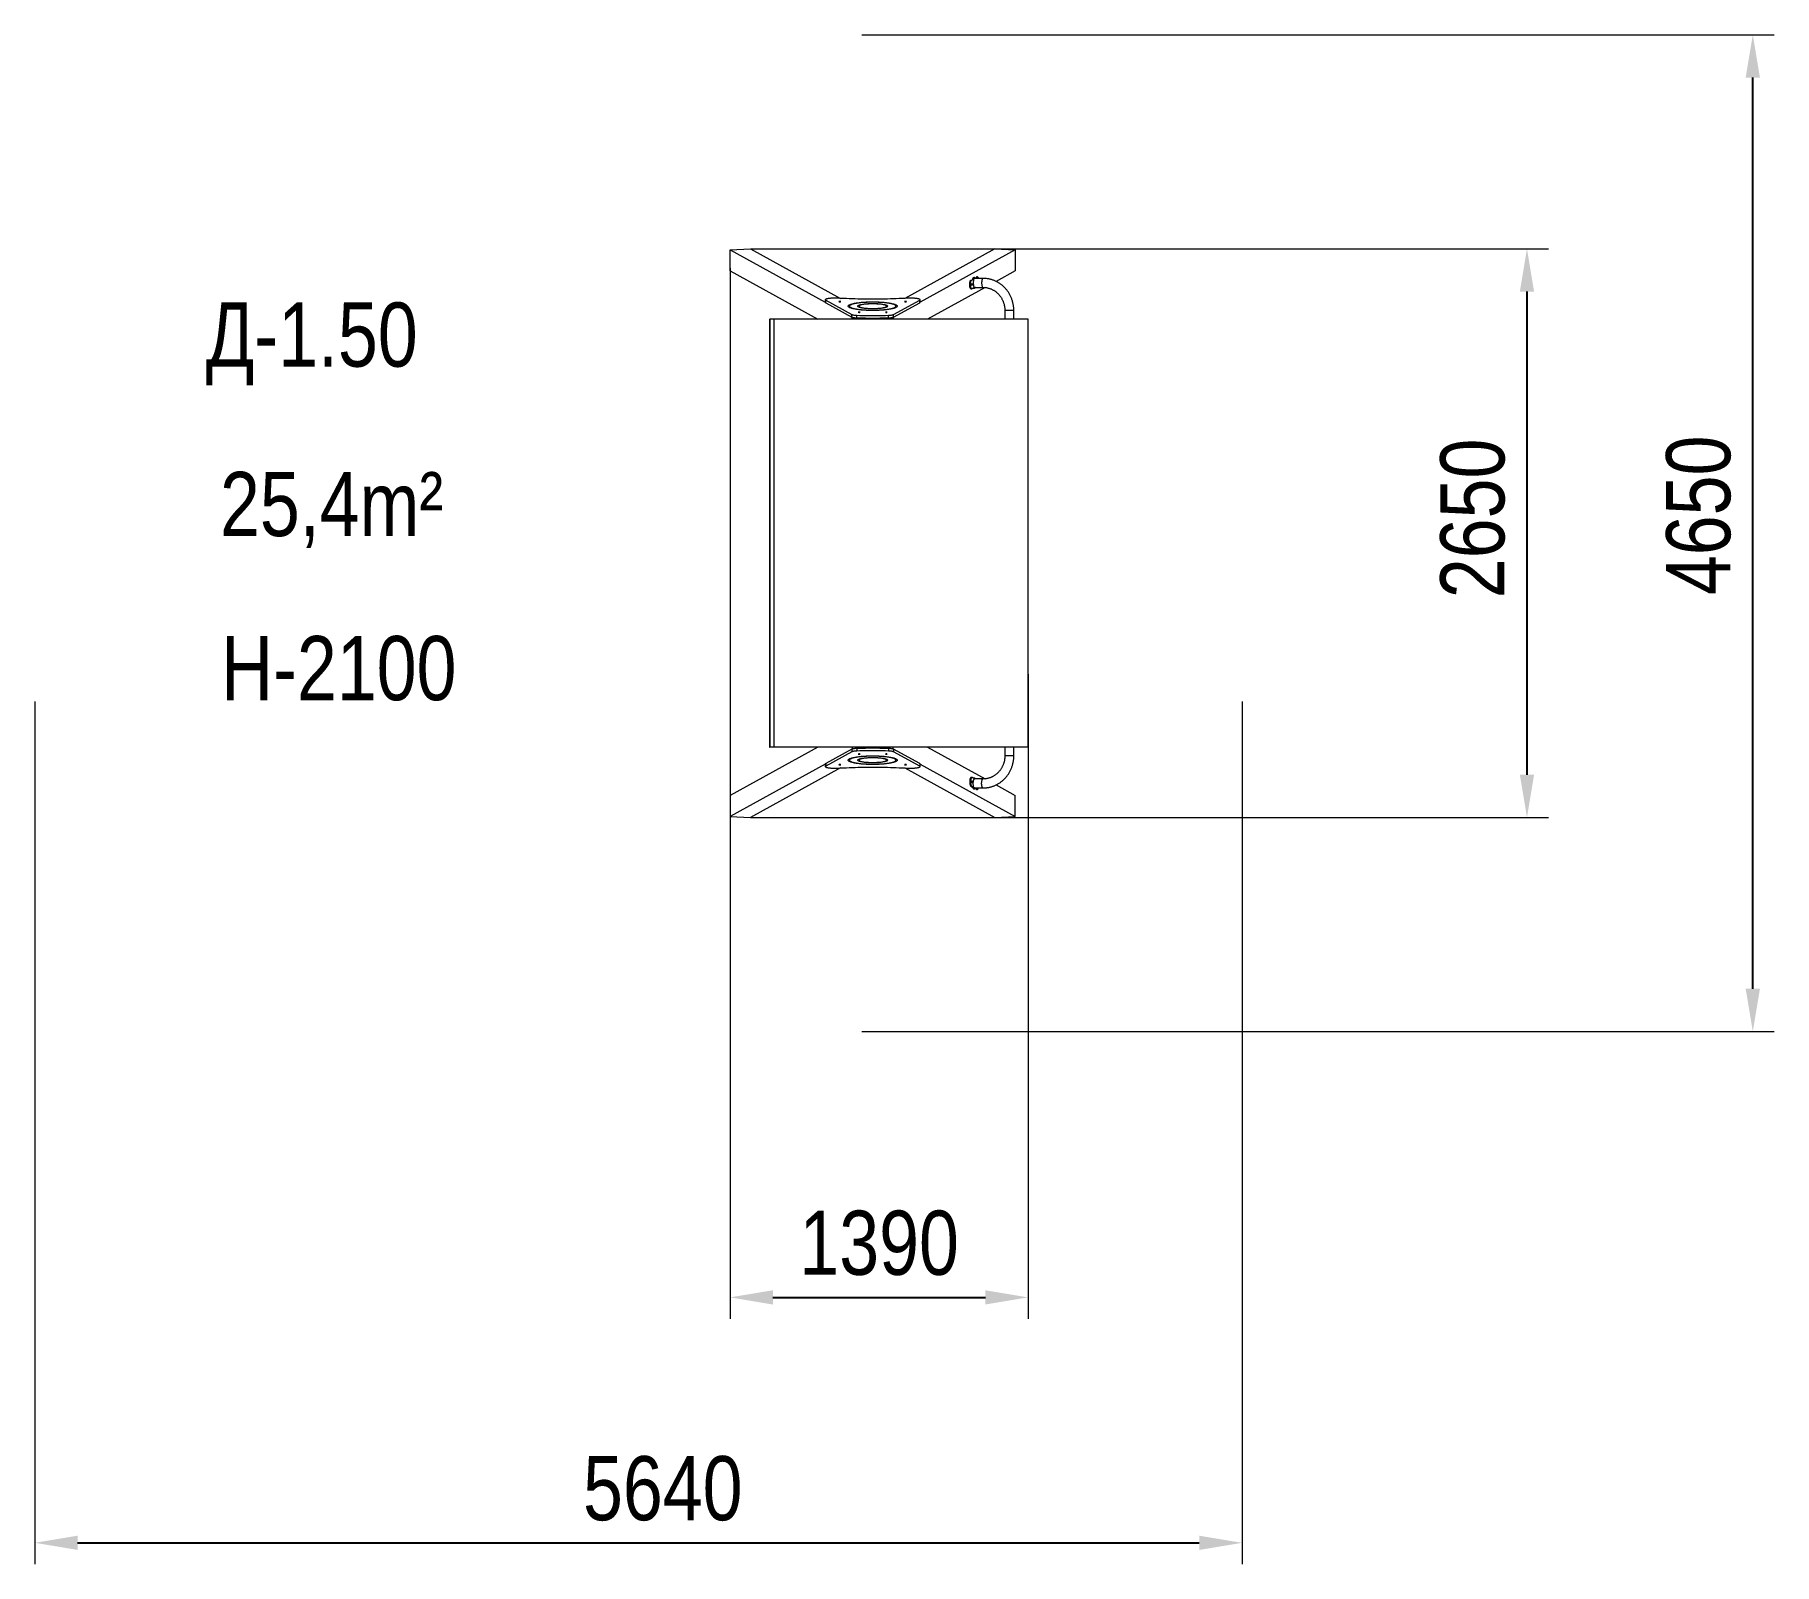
# Model space of a CAD drawing. Header units: millimetres. Extents: x -3273 to 4857, y -4674 to 2475.
import ezdxf

# ---------------------------------------------------------------- set-up
doc = ezdxf.new("R2010")
doc.units = ezdxf.units.MM
for name, color, linetype in [('DIKOM_АРТИКУЛ', 7, 'Continuous'), ('DIKOM_ОБЪЕКТ', 7, 'Continuous'), ('DIKOM_РАЗМЕР_ЗОНА', 7, 'Continuous'), ('DIKOM_РАЗМЕР_ОБЪЕКТА', 7, 'Continuous')]:
    doc.layers.add(name, color=color, linetype=linetype)
doc.styles.add('style1', font='arialbd.ttf', dxfattribs={"width": 0.8})
doc.dimstyles.new('1-50', dxfattribs={"dimtxt": 300, "dimasz": 200, "dimexe": 100, "dimexo": 0, "dimgap": 100, "dimtad": 1, "dimtxsty": 'style1', "dimcen": 200, "dimclrd": 7, "dimclre": 7, "dimclrt": 7, "dimadec": 1, "dimazin": 2, "dimtfac": 1, "dimtmove": 0, "dimatfit": 2, "dimfxl": 0, "dimlwd": 25, "dimlwe": 18, "dimarcsym": 0})

msp = doc.modelspace()

# ---------------------------------------------------------------- texts
at = {"layer": 'DIKOM_АРТИКУЛ', "char_height": 300, "attachment_point": 1, "style": 'style1'}
for s, insert in [('{\\fArial|b0|i0|c204|p34;Д-1.50}', (-2474.752, 1224.228)), ('{\\fArial|b0|i0|c204|p34;25,4m²}', (-2407.799, 432.145))]:
    msp.add_mtext_dynamic_manual_height_columns(s, width=5405.47657, gutter_width=20, heights=[0], dxfattribs=dict(at, insert=insert))
at = {"layer": 'DIKOM_АРТИКУЛ', "insert": (-2401.98, -334.857), "char_height": 300, "width": 1373.12348, "attachment_point": 1, "style": 'style1'}
msp.add_mtext('{\\fArial|b0|i0|c204|p34;Н-2100}', dxfattribs=at)

# ---------------------------------------------------------------- blocks, each defined once
blk = doc.blocks.new('*D9')
at = {"layer": 'Defpoints', "color": 0, "transparency": 16777216}
for p in [(71.9, 1475.4), (71.9, -1183.7), (3701.5, -1183.7)]:
    blk.add_point(p, dxfattribs=at)
at = {"layer": 'DIKOM_РАЗМЕР_ОБЪЕКТА', "color": 7, "lineweight": 18, "transparency": 16777216}
for p, q in [((71.9, 1475.4), (3801.5, 1475.4)), ((71.9, -1183.7), (3801.5, -1183.7))]:
    blk.add_line(p, q, dxfattribs=at)
at = {"layer": 'DIKOM_РАЗМЕР_ОБЪЕКТА', "color": 7, "lineweight": 25, "transparency": 16777216}
blk.add_line((3701.5, 1275.4), (3701.5, -983.7), dxfattribs=at)
at = {"layer": 'DIKOM_РАЗМЕР_ОБЪЕКТА', "color": 7, "transparency": 16777216}
for points in [[(3668.2, 1275.4), (3734.8, 1275.4), (3701.5, 1475.4)], [(3668.2, -983.7), (3734.8, -983.7), (3701.5, -1183.7)]]:
    blk.add_solid(points, dxfattribs=at)
at = {"layer": 'DIKOM_РАЗМЕР_ОБЪЕКТА', "color": 7, "transparency": 16777216, "insert": (3448.3, 214.9), "char_height": 300, "attachment_point": 5, "rotation": 90, "style": 'style1'}
blk.add_mtext('{\\fArial|b0|i0|c204|p34;2650}', dxfattribs=at)
blk = doc.blocks.new('*D10')
at = {"layer": 'Defpoints', "color": 0, "transparency": 16777216}
for p in [(-23.5, 1384.3), (1369.8, -513.1), (1369.8, -3426.3)]:
    blk.add_point(p, dxfattribs=at)
at = {"layer": 'DIKOM_РАЗМЕР_ОБЪЕКТА', "color": 7, "lineweight": 18, "transparency": 16777216}
for p, q in [((-23.5, 1384.3), (-23.5, -3526.3)), ((1369.8, -513.1), (1369.8, -3526.3))]:
    blk.add_line(p, q, dxfattribs=at)
at = {"layer": 'DIKOM_РАЗМЕР_ОБЪЕКТА', "color": 7, "lineweight": 25, "transparency": 16777216}
blk.add_line((176.5, -3426.3), (1169.8, -3426.3), dxfattribs=at)
at = {"layer": 'DIKOM_РАЗМЕР_ОБЪЕКТА', "color": 7, "transparency": 16777216}
for points in [[(176.5, -3393), (176.5, -3459.6), (-23.5, -3426.3)], [(1169.8, -3393), (1169.8, -3459.6), (1369.8, -3426.3)]]:
    blk.add_solid(points, dxfattribs=at)
at = {"layer": 'DIKOM_РАЗМЕР_ОБЪЕКТА', "color": 7, "transparency": 16777216, "insert": (673.2, -3173), "char_height": 300, "attachment_point": 5, "style": 'style1'}
blk.add_mtext('{\\fArial|b0|i0|c204|p34;1390}', dxfattribs=at)
blk = doc.blocks.new('*D11')
at = {"layer": 'Defpoints', "color": 0, "transparency": 16777216}
for p in [(-3273.5, -640.2), (2369.8, -640.2), (2369.8, -4573.5)]:
    blk.add_point(p, dxfattribs=at)
at = {"layer": 'DIKOM_РАЗМЕР_ЗОНА', "color": 7, "lineweight": 18, "transparency": 16777216}
for p, q in [((-3273.5, -640.2), (-3273.5, -4673.5)), ((2369.8, -640.2), (2369.8, -4673.5))]:
    blk.add_line(p, q, dxfattribs=at)
at = {"layer": 'DIKOM_РАЗМЕР_ЗОНА', "color": 7, "lineweight": 25, "transparency": 16777216}
blk.add_line((-3073.5, -4573.5), (2169.8, -4573.5), dxfattribs=at)
at = {"layer": 'DIKOM_РАЗМЕР_ЗОНА', "color": 7, "transparency": 16777216}
for points in [[(-3073.5, -4540.2), (-3073.5, -4606.8), (-3273.5, -4573.5)], [(2169.8, -4540.2), (2169.8, -4606.8), (2369.8, -4573.5)]]:
    blk.add_solid(points, dxfattribs=at)
at = {"layer": 'DIKOM_РАЗМЕР_ЗОНА', "color": 7, "transparency": 16777216, "insert": (-338, -4320.3), "char_height": 300, "attachment_point": 5, "style": 'style1'}
blk.add_mtext('{\\fArial|b0|i0|c204|p34;5640}', dxfattribs=at)
blk = doc.blocks.new('*D12')
at = {"layer": 'Defpoints', "color": 0, "transparency": 16777216}
for p in [(592.6, 2475.4), (4757.2, 2475.4), (592.6, -2183.7)]:
    blk.add_point(p, dxfattribs=at)
at = {"layer": 'DIKOM_РАЗМЕР_ЗОНА', "color": 7, "lineweight": 18, "transparency": 16777216}
for p, q in [((592.6, 2475.4), (4857.2, 2475.4)), ((592.6, -2183.7), (4857.2, -2183.7))]:
    blk.add_line(p, q, dxfattribs=at)
at = {"layer": 'DIKOM_РАЗМЕР_ЗОНА', "color": 7, "lineweight": 25, "transparency": 16777216}
blk.add_line((4757.2, -1983.7), (4757.2, 2275.4), dxfattribs=at)
at = {"layer": 'DIKOM_РАЗМЕР_ЗОНА', "color": 7, "transparency": 16777216}
for points in [[(4723.9, 2275.4), (4790.5, 2275.4), (4757.2, 2475.4)], [(4723.9, -1983.7), (4790.5, -1983.7), (4757.2, -2183.7)]]:
    blk.add_solid(points, dxfattribs=at)
at = {"layer": 'DIKOM_РАЗМЕР_ЗОНА', "color": 7, "transparency": 16777216, "insert": (4504, 229.2), "char_height": 300, "attachment_point": 5, "rotation": 90, "style": 'style1'}
blk.add_mtext('{\\fArial|b0|i0|c204|p34;4650}', dxfattribs=at)

# ---------------------------------------------------------------- dimensions: what is measured, and where the dimension line sits
at = {"layer": 'DIKOM_РАЗМЕР_ЗОНА'}
dim = msp.add_linear_dim(base=(4757.199, 2475.409), p1=(592.644, -2183.686), p2=(592.644, 2475.409), angle=90, text='{\\fArial|b0|i0|c204|p34;4650}', dimstyle='1-50', dxfattribs=at)
dim.commit()
dim.dimension.update_dxf_attribs({"geometry": '*D12', "text_midpoint": (4757.199, 229.17), "dimtype": 160})
dim = msp.add_linear_dim(base=(2369.839, -4573.5), p1=(-3273.5, -640.225), p2=(2369.839, -640.225), text='{\\fArial|b0|i0|c204|p34;5640}', dimstyle='1-50', dxfattribs=at)
dim.commit()
dim.dimension.update_dxf_attribs({"geometry": '*D11', "text_midpoint": (-337.97, -4573.5), "dimtype": 160})
at = {"layer": 'DIKOM_РАЗМЕР_ОБЪЕКТА'}
dim = msp.add_linear_dim(base=(3701.491, -1183.686), p1=(71.872, 1475.409), p2=(71.872, -1183.686), angle=90, text='{\\fArial|b0|i0|c204|p34;2650}', dimstyle='1-50', dxfattribs=at)
dim.commit()
dim.dimension.update_dxf_attribs({"geometry": '*D9', "text_midpoint": (3701.491, 214.91), "dimtype": 160})
dim = msp.add_linear_dim(base=(1369.839, -3426.293), p1=(-23.5, 1384.292), p2=(1369.839, -513.067), text='{\\fArial|b0|i0|c204|p34;1390}', dimstyle='1-50', dxfattribs=at)
dim.commit()
dim.dimension.update_dxf_attribs({"geometry": '*D10', "text_midpoint": (673.17, -3426.293), "dimtype": 160})

# ---------------------------------------------------------------- linework, layer by layer
at = {"layer": 'DIKOM_ОБЪЕКТ', "color": 7, "lineweight": 15}
for p, q in [((-23.5, 1470.187), (71.872, 1475.409)), ((-23.5, 1470.187), (421.426, 1225.148)), ((-23.5, 1371.706), (-23.5, 1470.187)), ((71.872, 1475.409), (493.176, 1243.379)), ((1214.554, 1475.409), (793.252, 1243.381)), ((1309.925, 1470.187), (864.968, 1225.13)), ((1214.554, 1475.409), (1309.925, 1470.187)), ((1309.925, 1470.187), (1309.925, 1371.706)), ((-23.5, 1371.706), (386.575, 1145.861)), ((1101.536, 1327.743), (1105.357, 1327.743)), ((1105.357, 1327.743), (1113.221, 1332.427)), ((1109.4, 1332.427), (1113.221, 1332.427)), ((1110.828, 1334.728), (1114.649, 1334.728)), ((1119.505, 1340.861), (1115.684, 1340.861)), ((1158.667, 1336.861), (1119.505, 1336.861)), ((1122.705, 1338.688), (1123.733, 1338.688)), ((1123.733, 1338.688), (1131.596, 1343.372)), ((1127.776, 1343.372), (1131.596, 1343.372)), ((1132.625, 1343.675), (1128.804, 1343.675)), ((1309.925, 1371.706), (1220.42, 1322.412)), ((421.426, 1236.635), (421.426, 1224.818)), ((423.569, 1234.253), (545.846, 1167.932)), ((423.569, 1222.435), (423.569, 1234.253)), ((423.569, 1222.435), (545.846, 1156.115)), ((643.197, 1225.738), (643.197, 1226.78)), ((740.547, 1167.932), (862.825, 1234.253)), ((740.547, 1156.115), (862.825, 1222.435)), ((862.825, 1222.435), (862.825, 1234.253)), ((864.968, 1224.818), (864.968, 1236.635)), ((1169.266, 1294.24), (899.851, 1145.861)), ((1102.565, 1288.047), (1106.385, 1288.047)), ((1115.277, 1293.035), (1107.413, 1288.351)), ((1114.417, 1292.522), (1116.852, 1292.522)), ((1115.684, 1290.861), (1119.505, 1290.861)), ((1119.505, 1294.861), (1158.667, 1294.861)), ((161.136, 1145.861), (161.136, -854.139)), ((161.136, 1145.861), (161.149, 1145.861)), ((161.149, 1145.861), (161.149, -854.139)), ((161.149, 1145.861), (162.989, 1145.861)), ((162.989, -854.139), (162.989, 1145.861)), ((163.478, 1145.861), (162.989, 1145.861)), ((163.478, -854.139), (163.478, 1145.861)), ((183.382, 1145.861), (163.478, 1145.861)), ((183.382, -854.139), (183.382, 1145.861)), ((1369.839, 1145.861), (183.382, 1145.861)), ((545.846, 1156.115), (545.846, 1167.932)), ((547.841, 1145.861), (547.841, 1155.287)), ((569.379, 1152.568), (569.379, 1164.386)), ((643.197, 1217.993), (643.197, 1219.034)), ((643.213, 1151.484), (643.213, 1145.861)), ((717.015, 1152.568), (717.015, 1164.386)), ((738.584, 1155.297), (738.584, 1145.861)), ((740.547, 1156.115), (740.547, 1167.932)), ((1260.884, 1186.861), (1260.884, 1145.861)), ((1301.943, 1186.861), (1260.884, 1186.861)), ((1301.943, 1186.861), (1260.884, 1186.861)), ((1302.884, 1186.861), (1301.943, 1186.861)), ((1302.884, 1186.861), (1301.943, 1186.861)), ((1302.884, 1145.861), (1302.884, 1186.861)), ((1369.839, -854.139), (1369.839, 1145.861)), ((386.575, -854.139), (-23.5, -1079.984)), ((161.136, -854.139), (161.149, -854.139)), ((161.149, -854.139), (162.989, -854.139)), ((163.478, -854.139), (162.989, -854.139)), ((183.382, -854.139), (163.478, -854.139)), ((1369.839, -854.139), (183.382, -854.139)), ((545.846, -864.392), (423.569, -930.713)), ((545.846, -876.21), (423.569, -942.53)), ((545.846, -864.392), (545.846, -876.21)), ((547.841, -854.139), (547.841, -863.564)), ((569.379, -860.845), (569.379, -872.663)), ((643.213, -859.761), (643.213, -854.139)), ((717.015, -860.845), (717.015, -872.663)), ((738.584, -863.575), (738.584, -854.139)), ((740.547, -864.392), (740.547, -876.21)), ((862.825, -930.713), (740.547, -864.392)), ((862.825, -942.53), (740.547, -876.21)), ((899.851, -854.139), (1169.278, -1002.524)), ((1260.884, -854.139), (1260.884, -895.139)), ((1302.884, -895.139), (1302.884, -854.139)), ((421.426, -933.426), (-23.5, -1178.465)), ((493.176, -951.656), (71.872, -1183.686)), ((421.426, -933.095), (421.426, -944.913)), ((423.569, -930.713), (423.569, -942.53)), ((643.197, -926.27), (643.197, -927.312)), ((643.197, -934.016), (643.197, -935.058)), ((793.252, -951.658), (1214.554, -1183.686)), ((862.825, -930.713), (862.825, -942.53)), ((864.968, -944.913), (864.968, -933.095)), ((864.968, -933.408), (1309.925, -1178.465)), ((1301.943, -895.139), (1260.884, -895.139)), ((1301.943, -895.139), (1260.884, -895.139)), ((1302.884, -895.139), (1301.943, -895.139)), ((1302.884, -895.139), (1301.943, -895.139)), ((1105.357, -1036.021), (1101.536, -1036.021)), ((1101.536, -1036.021), (1109.4, -1040.704)), ((1106.385, -996.325), (1102.565, -996.325)), ((1105.357, -1036.021), (1113.221, -1040.704)), ((1115.277, -1001.312), (1107.413, -996.628)), ((1113.221, -1040.704), (1109.4, -1040.704)), ((1114.649, -1043.006), (1110.828, -1043.006)), ((1116.852, -1000.8), (1114.417, -1000.8)), ((1119.505, -999.139), (1115.684, -999.139)), ((1115.684, -1049.139), (1119.505, -1049.139)), ((1158.667, -1003.139), (1119.505, -1003.139)), ((1119.505, -1045.139), (1158.667, -1045.139)), ((1123.733, -1046.965), (1122.705, -1046.965)), ((1123.733, -1046.965), (1131.596, -1051.649)), ((1131.596, -1051.649), (1127.776, -1051.649)), ((1128.804, -1051.953), (1132.625, -1051.953)), ((1220.414, -1030.686), (1309.925, -1079.984)), ((-23.5, -1079.984), (-23.5, -1178.465)), ((1309.925, -1178.465), (1309.925, -1079.984)), ((-23.5, -1178.465), (71.872, -1183.686)), ((1214.554, -1183.686), (1309.925, -1178.465))]:
    msp.add_line(p, q, dxfattribs=at)
at = {"layer": 'DIKOM_ОБЪЕКТ', "color": 7, "lineweight": 15, "flags": 128}
for points in [[(1102.565, 1288.047), (1101.981, 1288.144), (1101.185, 1288.598), (1100.413, 1289.414), (1099.682, 1290.577), (1099.005, 1292.065), (1098.394, 1293.851), (1097.86, 1295.902), (1097.415, 1298.179), (1097.065, 1300.639), (1096.817, 1303.238), (1096.677, 1305.926), (1096.646, 1308.654), (1096.726, 1311.37), (1096.914, 1314.025), (1097.208, 1316.568), (1097.601, 1318.953), (1098.087, 1321.134), (1098.656, 1323.071), (1099.298, 1324.729), (1100.001, 1326.076), (1100.752, 1327.087), (1101.536, 1327.743)], [(1107.413, 1288.351), (1106.61, 1288.061), (1105.802, 1288.144), (1105.005, 1288.598), (1104.234, 1289.414), (1103.503, 1290.577), (1102.826, 1292.065), (1102.214, 1293.851), (1101.681, 1295.902), (1101.235, 1298.179), (1100.885, 1300.639), (1100.638, 1303.238), (1100.498, 1305.926), (1100.467, 1308.654), (1100.547, 1311.37), (1100.735, 1314.025), (1101.029, 1316.568), (1101.422, 1318.953), (1101.908, 1321.134), (1102.477, 1323.071), (1103.119, 1324.729), (1103.822, 1326.076), (1104.573, 1327.087), (1105.357, 1327.743)], [(1106.154, 1312.479), (1106.533, 1312.519), (1106.9, 1312.198), (1107.225, 1311.54), (1107.483, 1310.599), (1107.651, 1309.451), (1107.717, 1308.19), (1107.675, 1306.917), (1107.528, 1305.736), (1107.289, 1304.741), (1106.977, 1304.015), (1106.617, 1303.615), (1106.238, 1303.575), (1105.871, 1303.897), (1105.545, 1304.554), (1105.288, 1305.495), (1105.12, 1306.643), (1105.054, 1307.904), (1105.096, 1309.177), (1105.242, 1310.359), (1105.481, 1311.353), (1105.794, 1312.079), (1106.154, 1312.479)], [(1110.828, 1334.728), (1111.533, 1336.56), (1112.298, 1338.092), (1113.112, 1339.303), (1113.963, 1340.176), (1114.839, 1340.698), (1115.684, 1340.861)], [(1119.505, 1336.861), (1118.693, 1336.682), (1117.896, 1336.146), (1117.126, 1335.263), (1116.396, 1334.048), (1115.72, 1332.522), (1115.109, 1330.711), (1114.573, 1328.645), (1114.121, 1326.361), (1113.761, 1323.898), (1113.5, 1321.296), (1113.341, 1318.602), (1113.288, 1315.861), (1113.341, 1313.12), (1113.5, 1310.426), (1113.761, 1307.825), (1114.121, 1305.361), (1114.573, 1303.077), (1115.109, 1301.012), (1115.72, 1299.201), (1116.396, 1297.675), (1117.126, 1296.46), (1117.896, 1295.577), (1118.693, 1295.041), (1119.505, 1294.861), (1119.505, 1294.861)], [(1114.649, 1334.728), (1115.354, 1336.56), (1116.119, 1338.092), (1116.933, 1339.303), (1117.784, 1340.176), (1118.66, 1340.698), (1119.548, 1340.861), (1120.436, 1340.663), (1121.31, 1340.107), (1122.158, 1339.2)], [(1131.596, 1343.372), (1132.4, 1343.661), (1133.208, 1343.578), (1134.005, 1343.125), (1134.776, 1342.309), (1135.507, 1341.146), (1136.184, 1339.657), (1136.795, 1337.871), (1137.077, 1336.861)], [(1158.667, 1336.861), (1157.856, 1336.682), (1157.058, 1336.146), (1156.288, 1335.263), (1155.559, 1334.048), (1154.882, 1332.522), (1154.271, 1330.711), (1153.735, 1328.645), (1153.283, 1326.361), (1152.923, 1323.898), (1152.662, 1321.296), (1152.503, 1318.602), (1152.45, 1315.861), (1152.503, 1313.12), (1152.662, 1310.426), (1152.923, 1307.825), (1153.283, 1305.361), (1153.735, 1303.077), (1154.271, 1301.012), (1154.882, 1299.201), (1155.559, 1297.675), (1156.288, 1296.46), (1157.058, 1295.577), (1157.856, 1295.041), (1158.667, 1294.861), (1158.667, 1294.861)], [(1158.667, 1336.861), (1157.856, 1336.682), (1157.058, 1336.146), (1156.288, 1335.263), (1155.559, 1334.048), (1154.882, 1332.522), (1154.271, 1330.711), (1153.735, 1328.645), (1153.283, 1326.361), (1152.923, 1323.898), (1152.662, 1321.296), (1152.503, 1318.602), (1152.45, 1315.861), (1152.503, 1313.12), (1152.662, 1310.426), (1152.923, 1307.825), (1153.283, 1305.361), (1153.735, 1303.077), (1154.271, 1301.012), (1154.882, 1299.201), (1155.559, 1297.675), (1156.288, 1296.46), (1157.058, 1295.577), (1157.856, 1295.041), (1158.663, 1294.861)], [(480.246, 1244.072), (476.281, 1244.26), (472.234, 1244.384), (468.138, 1244.444), (464.028, 1244.439), (459.938, 1244.368), (455.903, 1244.233), (451.955, 1244.035), (448.127, 1243.774), (444.452, 1243.455), (440.961, 1243.078), (437.682, 1242.648), (434.643, 1242.167), (431.869, 1241.641), (429.383, 1241.072), (427.206, 1240.467), (425.357, 1239.83), (423.85, 1239.166), (422.698, 1238.48), (421.911, 1237.78), (421.495, 1237.07), (421.455, 1236.356), (421.789, 1235.645), (422.496, 1234.942), (423.569, 1234.253)], [(806.147, 1244.072), (792.958, 1243.366), (779.668, 1242.719), (766.285, 1242.133), (752.82, 1241.607), (739.28, 1241.142), (725.675, 1240.739), (712.014, 1240.397), (698.306, 1240.118), (684.562, 1239.9), (670.789, 1239.744), (656.997, 1239.65), (643.197, 1239.619), (629.396, 1239.65), (615.605, 1239.744), (601.832, 1239.9), (588.087, 1240.118), (574.38, 1240.397), (560.719, 1240.739), (547.114, 1241.142), (533.574, 1241.607), (520.108, 1242.133), (506.725, 1242.719), (493.435, 1243.366), (480.246, 1244.072)], [(484.778, 1228.453), (484.96, 1228.232), (485.492, 1228.03), (486.331, 1227.862), (487.409, 1227.742), (488.637, 1227.679), (489.918, 1227.679), (491.147, 1227.742), (492.225, 1227.862), (493.064, 1228.03), (493.596, 1228.232), (493.778, 1228.453), (493.596, 1228.673), (493.064, 1228.875), (492.225, 1229.043), (491.147, 1229.163), (489.918, 1229.226), (488.637, 1229.226), (487.409, 1229.163), (486.331, 1229.043), (485.492, 1228.875), (484.96, 1228.673), (484.778, 1228.453)], [(643.197, 1226.78), (649.566, 1226.749), (655.915, 1226.657), (662.226, 1226.504), (668.477, 1226.29), (674.65, 1226.016), (680.726, 1225.683), (686.686, 1225.292), (692.512, 1224.843), (698.185, 1224.34), (703.688, 1223.782), (709.004, 1223.172), (714.117, 1222.512), (719.01, 1221.803), (723.67, 1221.049), (728.08, 1220.25), (732.228, 1219.41), (736.101, 1218.532), (739.687, 1217.617), (742.975, 1216.669), (745.954, 1215.691), (748.615, 1214.686), (750.951, 1213.657), (752.953, 1212.606), (754.617, 1211.538), (755.936, 1210.456), (756.906, 1209.362), (757.525, 1208.261), (757.791, 1207.156), (757.702, 1206.049), (757.26, 1204.946), (756.465, 1203.848), (755.32, 1202.759), (753.828, 1201.684), (751.994, 1200.624), (749.824, 1199.584), (747.325, 1198.566), (744.503, 1197.574), (741.369, 1196.611), (737.931, 1195.679), (734.2, 1194.782), (730.188, 1193.923), (725.907, 1193.103), (721.37, 1192.327), (716.592, 1191.595), (711.587, 1190.91), (706.37, 1190.275), (700.959, 1189.691), (695.368, 1189.16), (689.617, 1188.684), (683.722, 1188.264), (677.701, 1187.901), (671.574, 1187.598), (665.36, 1187.354), (659.077, 1187.17), (652.744, 1187.047), (646.383, 1186.986), (640.011, 1186.986), (633.649, 1187.047), (627.317, 1187.17), (621.034, 1187.354), (614.819, 1187.598), (608.692, 1187.901), (602.672, 1188.264), (596.777, 1188.684), (591.025, 1189.16), (585.435, 1189.691), (580.023, 1190.275), (574.806, 1190.91), (569.801, 1191.595), (565.023, 1192.327), (560.486, 1193.103), (556.206, 1193.923), (552.193, 1194.782), (548.463, 1195.679), (545.025, 1196.611), (541.89, 1197.574), (539.069, 1198.566), (536.569, 1199.584), (534.399, 1200.624), (532.565, 1201.684), (531.074, 1202.759), (529.929, 1203.848), (529.134, 1204.946), (528.691, 1206.049), (528.602, 1207.156), (528.868, 1208.261), (529.487, 1209.362), (530.458, 1210.456), (531.777, 1211.538), (533.44, 1212.606), (535.443, 1213.657), (537.778, 1214.686), (540.44, 1215.691), (543.419, 1216.669), (546.706, 1217.617), (550.292, 1218.532), (554.165, 1219.41), (558.313, 1220.25), (562.724, 1221.049), (567.383, 1221.803), (572.277, 1222.512), (577.389, 1223.172), (582.706, 1223.782), (588.209, 1224.34), (593.882, 1224.843), (599.707, 1225.292), (605.667, 1225.683), (611.743, 1226.016), (617.917, 1226.29), (624.168, 1226.504), (630.478, 1226.657), (636.828, 1226.749), (643.197, 1226.78)], [(643.197, 1225.738), (636.997, 1225.707), (630.817, 1225.615), (624.677, 1225.462), (618.598, 1225.248), (612.599, 1224.974), (606.7, 1224.641), (600.92, 1224.251), (595.278, 1223.803), (589.792, 1223.301), (584.48, 1222.744), (579.36, 1222.136), (574.448, 1221.479), (569.761, 1220.773), (565.312, 1220.023), (561.118, 1219.229), (557.192, 1218.395), (553.546, 1217.524), (550.193, 1216.618), (547.143, 1215.68), (544.406, 1214.713), (541.991, 1213.721), (539.907, 1212.707), (538.159, 1211.673), (536.755, 1210.624), (535.697, 1209.563), (534.99, 1208.493), (534.636, 1207.418), (534.636, 1206.341), (534.99, 1205.265), (535.697, 1204.195), (536.755, 1203.134), (538.159, 1202.085), (539.907, 1201.051), (541.991, 1200.037), (544.406, 1199.045), (547.143, 1198.078), (550.193, 1197.14), (553.546, 1196.234), (557.192, 1195.363), (561.118, 1194.529), (565.312, 1193.735), (569.761, 1192.985), (574.448, 1192.279), (579.36, 1191.622), (584.48, 1191.014), (589.792, 1190.458), (595.278, 1189.955), (600.92, 1189.507), (606.7, 1189.117), (612.599, 1188.784), (618.598, 1188.51), (624.677, 1188.296), (630.817, 1188.143), (636.997, 1188.051), (643.197, 1188.02), (649.397, 1188.051), (655.577, 1188.143), (661.716, 1188.296), (667.795, 1188.51), (673.794, 1188.784), (679.693, 1189.117), (685.474, 1189.507), (691.116, 1189.955), (696.602, 1190.458), (701.913, 1191.014), (707.033, 1191.622), (711.945, 1192.279), (716.633, 1192.985), (721.081, 1193.735), (725.275, 1194.529), (729.201, 1195.363), (732.847, 1196.234), (736.201, 1197.14), (739.251, 1198.078), (741.988, 1199.045), (744.402, 1200.037), (746.486, 1201.051), (748.234, 1202.085), (749.639, 1203.134), (750.697, 1204.195), (751.404, 1205.265), (751.758, 1206.341), (751.758, 1207.418), (751.404, 1208.493), (750.697, 1209.563), (749.639, 1210.624), (748.234, 1211.673), (746.486, 1212.707), (744.402, 1213.721), (741.988, 1214.713), (739.251, 1215.68), (736.201, 1216.618), (732.847, 1217.524), (729.201, 1218.395), (725.275, 1219.229), (721.081, 1220.023), (716.633, 1220.773), (711.945, 1221.479), (707.033, 1222.136), (701.913, 1222.744), (696.602, 1223.301), (691.116, 1223.803), (685.474, 1224.251), (679.693, 1224.641), (673.794, 1224.974), (667.795, 1225.248), (661.716, 1225.462), (655.577, 1225.615), (649.397, 1225.707), (643.197, 1225.738)], [(792.584, 1228.453), (792.766, 1228.232), (793.298, 1228.03), (794.137, 1227.862), (795.214, 1227.742), (796.443, 1227.679), (797.724, 1227.679), (798.953, 1227.742), (800.03, 1227.862), (800.869, 1228.03), (801.401, 1228.232), (801.584, 1228.453), (801.401, 1228.673), (800.869, 1228.875), (800.03, 1229.043), (798.953, 1229.163), (797.724, 1229.226), (796.443, 1229.226), (795.214, 1229.163), (794.137, 1229.043), (793.298, 1228.875), (792.766, 1228.673), (792.584, 1228.453)], [(862.825, 1234.253), (863.898, 1234.942), (864.605, 1235.645), (864.939, 1236.356), (864.898, 1237.07), (864.482, 1237.78), (863.695, 1238.48), (862.544, 1239.166), (861.037, 1239.83), (859.187, 1240.467), (857.01, 1241.072), (854.525, 1241.641), (851.751, 1242.167), (848.711, 1242.648), (845.432, 1243.078), (841.941, 1243.455), (838.266, 1243.774), (834.439, 1244.035), (830.491, 1244.233), (826.455, 1244.368), (822.365, 1244.439), (818.255, 1244.444), (814.159, 1244.384), (810.112, 1244.26), (806.147, 1244.072)], [(1123.521, 1294.861), (1122.891, 1293.631), (1122.077, 1292.419), (1121.226, 1291.546), (1120.35, 1291.025), (1119.462, 1290.862), (1118.574, 1291.06), (1117.7, 1291.616), (1116.852, 1292.522)], [(545.846, 1167.932), (547.014, 1167.401), (548.508, 1166.895), (550.31, 1166.42), (552.4, 1165.982), (554.752, 1165.587), (557.339, 1165.238), (560.129, 1164.94), (563.09, 1164.697), (566.185, 1164.512), (569.379, 1164.386)], [(545.846, 1156.115), (547.014, 1155.583), (548.508, 1155.077), (550.31, 1154.603), (552.4, 1154.165), (554.752, 1153.769), (557.339, 1153.42), (560.129, 1153.123), (563.09, 1152.879), (566.185, 1152.694), (569.379, 1152.568)], [(569.379, 1164.386), (582.705, 1164.028), (596.089, 1163.741), (609.516, 1163.526), (622.976, 1163.382), (636.454, 1163.31), (649.939, 1163.31), (663.418, 1163.382), (676.877, 1163.526), (690.305, 1163.741), (703.688, 1164.028), (717.015, 1164.386)], [(569.379, 1152.568), (582.705, 1152.21), (596.089, 1151.923), (609.516, 1151.708), (622.976, 1151.564), (636.454, 1151.493), (649.939, 1151.493), (663.418, 1151.564), (676.877, 1151.708), (690.305, 1151.923), (703.688, 1152.21), (717.015, 1152.568)], [(643.197, 1219.034), (648.19, 1219.003), (653.159, 1218.911), (658.076, 1218.757), (662.918, 1218.542), (667.659, 1218.268), (672.276, 1217.936), (676.744, 1217.548), (681.042, 1217.105), (685.146, 1216.61), (689.037, 1216.066), (692.694, 1215.474), (696.099, 1214.839), (699.235, 1214.164), (702.084, 1213.451), (704.634, 1212.705), (706.871, 1211.929), (708.783, 1211.127), (710.361, 1210.304), (711.597, 1209.463), (712.484, 1208.609), (713.018, 1207.746), (713.197, 1206.879), (713.018, 1206.012), (712.484, 1205.149), (711.597, 1204.295), (710.361, 1203.454), (708.783, 1202.631), (706.871, 1201.83), (704.634, 1201.054), (702.084, 1200.307), (699.235, 1199.595), (696.099, 1198.919), (692.694, 1198.284), (689.037, 1197.693), (685.146, 1197.148), (681.042, 1196.653), (676.744, 1196.211), (672.276, 1195.822), (667.659, 1195.49), (662.918, 1195.216), (658.076, 1195.001), (653.159, 1194.847), (648.19, 1194.755), (643.197, 1194.724), (638.203, 1194.755), (633.235, 1194.847), (628.317, 1195.001), (623.475, 1195.216), (618.734, 1195.49), (614.118, 1195.822), (609.649, 1196.211), (605.352, 1196.653), (601.247, 1197.148), (597.356, 1197.693), (593.699, 1198.284), (590.294, 1198.919), (587.159, 1199.595), (584.309, 1200.307), (581.759, 1201.054), (579.522, 1201.83), (577.61, 1202.631), (576.032, 1203.454), (574.796, 1204.295), (573.909, 1205.149), (573.375, 1206.012), (573.197, 1206.879), (573.375, 1207.746), (573.909, 1208.609), (574.796, 1209.463), (576.032, 1210.304), (577.61, 1211.127), (579.522, 1211.929), (581.759, 1212.705), (584.309, 1213.451), (587.159, 1214.164), (590.294, 1214.839), (593.699, 1215.474), (597.356, 1216.066), (601.247, 1216.61), (605.352, 1217.105), (609.649, 1217.548), (614.118, 1217.936), (618.734, 1218.268), (623.475, 1218.542), (628.317, 1218.757), (633.235, 1218.911), (638.203, 1219.003), (643.197, 1219.034)], [(574.99, 1178.769), (575.172, 1178.549), (575.704, 1178.347), (576.543, 1178.179), (577.62, 1178.058), (578.849, 1177.996), (580.13, 1177.996), (581.359, 1178.058), (582.437, 1178.179), (583.275, 1178.347), (583.807, 1178.549), (583.99, 1178.769), (583.807, 1178.989), (583.275, 1179.192), (582.437, 1179.36), (581.359, 1179.48), (580.13, 1179.543), (578.849, 1179.543), (577.62, 1179.48), (576.543, 1179.36), (575.704, 1179.192), (575.172, 1178.989), (574.99, 1178.769)], [(643.197, 1217.993), (638.414, 1217.962), (633.658, 1217.868), (628.955, 1217.714), (624.332, 1217.499), (619.815, 1217.224), (615.428, 1216.892), (611.197, 1216.504), (607.144, 1216.061), (603.293, 1215.568), (599.666, 1215.026), (596.281, 1214.438), (593.159, 1213.808), (590.317, 1213.14), (587.771, 1212.436), (585.535, 1211.701), (583.621, 1210.939), (582.04, 1210.155), (580.801, 1209.352), (579.912, 1208.535), (579.376, 1207.71), (579.197, 1206.879), (579.376, 1206.049), (579.912, 1205.223), (580.801, 1204.406), (582.04, 1203.603), (583.621, 1202.819), (585.535, 1202.057), (587.771, 1201.322), (590.317, 1200.619), (593.159, 1199.95), (596.281, 1199.32), (599.666, 1198.732), (603.293, 1198.19), (607.144, 1197.697), (611.197, 1197.255), (615.428, 1196.866), (619.815, 1196.534), (624.332, 1196.259), (628.955, 1196.044), (633.658, 1195.89), (638.414, 1195.797), (643.197, 1195.766), (647.979, 1195.797), (652.735, 1195.89), (657.438, 1196.044), (662.061, 1196.259), (666.579, 1196.534), (670.965, 1196.866), (675.197, 1197.255), (679.249, 1197.697), (683.1, 1198.19), (686.728, 1198.732), (690.112, 1199.32), (693.234, 1199.95), (696.076, 1200.619), (698.622, 1201.322), (700.859, 1202.057), (702.773, 1202.819), (704.353, 1203.603), (705.592, 1204.406), (706.482, 1205.223), (707.018, 1206.049), (707.197, 1206.879), (707.018, 1207.71), (706.482, 1208.535), (705.592, 1209.352), (704.353, 1210.155), (702.773, 1210.939), (700.859, 1211.701), (698.622, 1212.436), (696.076, 1213.14), (693.234, 1213.808), (690.112, 1214.438), (686.728, 1215.026), (683.1, 1215.568), (679.249, 1216.061), (675.197, 1216.504), (670.965, 1216.892), (666.579, 1217.224), (662.061, 1217.499), (657.438, 1217.714), (652.735, 1217.868), (647.979, 1217.962), (643.197, 1217.993)], [(702.372, 1178.769), (702.554, 1178.549), (703.086, 1178.347), (703.925, 1178.179), (705.002, 1178.058), (706.231, 1177.996), (707.512, 1177.996), (708.741, 1178.058), (709.819, 1178.179), (710.657, 1178.347), (711.19, 1178.549), (711.372, 1178.769), (711.19, 1178.989), (710.657, 1179.192), (709.819, 1179.36), (708.741, 1179.48), (707.512, 1179.543), (706.231, 1179.543), (705.002, 1179.48), (703.925, 1179.36), (703.086, 1179.192), (702.554, 1178.989), (702.372, 1178.769)], [(717.015, 1164.386), (720.208, 1164.512), (723.304, 1164.697), (726.264, 1164.94), (729.054, 1165.238), (731.641, 1165.587), (733.993, 1165.982), (736.083, 1166.42), (737.886, 1166.895), (739.38, 1167.401), (740.547, 1167.932)], [(717.015, 1152.568), (720.208, 1152.694), (723.304, 1152.879), (726.264, 1153.123), (729.054, 1153.42), (731.641, 1153.769), (733.993, 1154.165), (736.083, 1154.603), (737.886, 1155.077), (739.38, 1155.583), (740.547, 1156.115)], [(569.379, -860.845), (566.185, -860.971), (563.09, -861.157), (560.129, -861.4), (557.339, -861.698), (554.753, -862.047), (552.4, -862.442), (550.31, -862.88), (548.508, -863.355), (547.014, -863.861), (545.846, -864.392)], [(569.379, -872.663), (566.185, -872.789), (563.09, -872.975), (560.129, -873.218), (557.339, -873.516), (554.753, -873.864), (552.4, -874.26), (550.31, -874.698), (548.508, -875.173), (547.014, -875.679), (545.846, -876.21)], [(717.015, -860.845), (703.688, -860.487), (690.305, -860.201), (676.877, -859.986), (663.418, -859.842), (649.939, -859.77), (636.454, -859.77), (622.976, -859.842), (609.516, -859.986), (596.089, -860.201), (582.705, -860.487), (569.379, -860.845)], [(717.015, -872.663), (703.688, -872.305), (690.305, -872.018), (676.877, -871.803), (663.418, -871.66), (649.939, -871.588), (636.454, -871.588), (622.976, -871.66), (609.516, -871.803), (596.089, -872.018), (582.705, -872.305), (569.379, -872.663)], [(584.022, -887.047), (583.839, -886.827), (583.307, -886.624), (582.468, -886.456), (581.391, -886.336), (580.162, -886.273), (578.881, -886.273), (577.652, -886.336), (576.575, -886.456), (575.736, -886.624), (575.204, -886.827), (575.022, -887.047), (575.204, -887.267), (575.736, -887.469), (576.575, -887.637), (577.652, -887.758), (578.881, -887.82), (580.162, -887.82), (581.391, -887.758), (582.468, -887.637), (583.307, -887.469), (583.839, -887.267), (584.022, -887.047)], [(711.404, -887.047), (711.222, -886.827), (710.689, -886.624), (709.851, -886.456), (708.773, -886.336), (707.544, -886.273), (706.263, -886.273), (705.034, -886.336), (703.957, -886.456), (703.118, -886.624), (702.586, -886.827), (702.404, -887.047), (702.586, -887.267), (703.118, -887.469), (703.957, -887.637), (705.034, -887.758), (706.263, -887.82), (707.544, -887.82), (708.773, -887.758), (709.851, -887.637), (710.689, -887.469), (711.222, -887.267), (711.404, -887.047)], [(740.547, -864.392), (739.38, -863.861), (737.886, -863.355), (736.083, -862.88), (733.993, -862.442), (731.641, -862.047), (729.054, -861.698), (726.264, -861.4), (723.304, -861.157), (720.208, -860.971), (717.015, -860.845)], [(740.547, -876.21), (739.38, -875.679), (737.886, -875.173), (736.083, -874.698), (733.993, -874.26), (731.641, -873.864), (729.054, -873.516), (726.264, -873.218), (723.304, -872.975), (720.208, -872.789), (717.015, -872.663)], [(423.569, -942.53), (422.496, -943.219), (421.789, -943.922), (421.455, -944.634), (421.495, -945.347), (421.911, -946.057), (422.698, -946.758), (423.85, -947.443), (425.357, -948.107), (427.206, -948.744), (429.383, -949.35), (431.869, -949.918), (434.643, -950.445), (437.682, -950.925), (440.961, -951.356), (444.452, -951.732), (448.127, -952.052), (451.955, -952.312), (455.903, -952.51), (459.938, -952.645), (464.028, -952.716), (468.138, -952.721), (472.234, -952.662), (476.281, -952.537), (480.246, -952.349)], [(480.246, -952.349), (493.435, -951.643), (506.725, -950.997), (520.108, -950.41), (533.574, -949.885), (547.114, -949.42), (560.719, -949.017), (574.38, -948.675), (588.087, -948.395), (601.832, -948.177), (615.605, -948.021), (629.396, -947.928), (643.197, -947.897), (656.997, -947.928), (670.789, -948.021), (684.562, -948.177), (698.306, -948.395), (712.014, -948.675), (725.675, -949.017), (739.28, -949.42), (752.82, -949.885), (766.285, -950.41), (779.668, -950.997), (792.958, -951.643), (806.147, -952.349)], [(493.81, -936.73), (493.628, -936.51), (493.096, -936.308), (492.257, -936.139), (491.179, -936.019), (489.95, -935.957), (488.669, -935.957), (487.441, -936.019), (486.363, -936.139), (485.524, -936.308), (484.992, -936.51), (484.81, -936.73), (484.992, -936.95), (485.524, -937.153), (486.363, -937.321), (487.441, -937.441), (488.669, -937.503), (489.95, -937.503), (491.179, -937.441), (492.257, -937.321), (493.096, -937.153), (493.628, -936.95), (493.81, -936.73)], [(643.197, -935.058), (636.828, -935.027), (630.478, -934.935), (624.168, -934.781), (617.917, -934.567), (611.743, -934.293), (605.667, -933.96), (599.707, -933.569), (593.882, -933.121), (588.209, -932.617), (582.706, -932.06), (577.389, -931.45), (572.277, -930.789), (567.383, -930.081), (562.724, -929.326), (558.313, -928.528), (554.165, -927.688), (550.292, -926.809), (546.706, -925.895), (543.419, -924.947), (540.44, -923.969), (537.778, -922.964), (535.443, -921.934), (533.44, -920.884), (531.777, -919.816), (530.458, -918.733), (529.487, -917.64), (528.868, -916.539), (528.602, -915.433), (528.691, -914.327), (529.134, -913.223), (529.929, -912.125), (531.074, -911.037), (532.566, -909.961), (534.399, -908.902), (536.569, -907.861), (539.069, -906.844), (541.89, -905.852), (545.025, -904.888), (548.463, -903.957), (552.193, -903.06), (556.206, -902.2), (560.487, -901.381), (565.023, -900.604), (569.801, -899.872), (574.807, -899.187), (580.023, -898.552), (585.435, -897.968), (591.025, -897.437), (596.777, -896.961), (602.672, -896.541), (608.692, -896.179), (614.819, -895.875), (621.034, -895.631), (627.317, -895.448), (633.649, -895.325), (640.011, -895.263), (646.383, -895.263), (652.744, -895.325), (659.077, -895.448), (665.36, -895.631), (671.574, -895.875), (677.701, -896.179), (683.722, -896.541), (689.617, -896.961), (695.368, -897.437), (700.959, -897.968), (706.37, -898.552), (711.587, -899.187), (716.592, -899.872), (721.37, -900.604), (725.907, -901.381), (730.188, -902.2), (734.2, -903.06), (737.931, -903.957), (741.369, -904.888), (744.503, -905.852), (747.325, -906.844), (749.824, -907.861), (751.994, -908.902), (753.828, -909.961), (755.32, -911.037), (756.465, -912.125), (757.26, -913.223), (757.702, -914.327), (757.791, -915.433), (757.525, -916.539), (756.906, -917.64), (755.936, -918.733), (754.617, -919.816), (752.954, -920.884), (750.951, -921.934), (748.615, -922.964), (745.954, -923.969), (742.975, -924.947), (739.687, -925.895), (736.101, -926.809), (732.228, -927.688), (728.08, -928.528), (723.67, -929.326), (719.01, -930.081), (714.117, -930.789), (709.004, -931.45), (703.688, -932.06), (698.185, -932.617), (692.512, -933.121), (686.686, -933.569), (680.726, -933.96), (674.65, -934.293), (668.477, -934.567), (662.226, -934.781), (655.915, -934.935), (649.566, -935.027), (643.197, -935.058)], [(643.197, -934.016), (649.397, -933.985), (655.577, -933.893), (661.716, -933.739), (667.795, -933.526), (673.794, -933.252), (679.693, -932.919), (685.474, -932.528), (691.116, -932.081), (696.602, -931.578), (701.913, -931.022), (707.033, -930.414), (711.945, -929.756), (716.633, -929.051), (721.081, -928.3), (725.275, -927.507), (729.202, -926.673), (732.847, -925.801), (736.201, -924.895), (739.251, -923.957), (741.988, -922.991), (744.402, -921.999), (746.487, -920.984), (748.234, -919.951), (749.639, -918.902), (750.697, -917.84), (751.404, -916.77), (751.758, -915.695), (751.758, -914.618), (751.404, -913.543), (750.697, -912.473), (749.639, -911.411), (748.234, -910.362), (746.487, -909.329), (744.402, -908.314), (741.988, -907.322), (739.251, -906.356), (736.201, -905.418), (732.847, -904.512), (729.202, -903.64), (725.275, -902.806), (721.081, -902.013), (716.633, -901.262), (711.945, -900.557), (707.033, -899.899), (701.913, -899.291), (696.602, -898.735), (691.116, -898.232), (685.474, -897.785), (679.693, -897.394), (673.794, -897.061), (667.795, -896.788), (661.716, -896.574), (655.577, -896.42), (649.397, -896.328), (643.197, -896.297), (636.997, -896.328), (630.817, -896.42), (624.677, -896.574), (618.598, -896.788), (612.599, -897.061), (606.7, -897.394), (600.92, -897.785), (595.278, -898.232), (589.792, -898.735), (584.48, -899.291), (579.36, -899.899), (574.448, -900.557), (569.761, -901.262), (565.312, -902.013), (561.118, -902.806), (557.192, -903.64), (553.546, -904.512), (550.193, -905.418), (547.143, -906.356), (544.406, -907.322), (541.991, -908.314), (539.907, -909.329), (538.159, -910.362), (536.755, -911.411), (535.697, -912.473), (534.99, -913.543), (534.636, -914.618), (534.636, -915.695), (534.99, -916.77), (535.697, -917.84), (536.755, -918.902), (538.159, -919.951), (539.907, -920.984), (541.991, -921.999), (544.406, -922.991), (547.143, -923.957), (550.193, -924.895), (553.546, -925.801), (557.192, -926.673), (561.118, -927.507), (565.312, -928.3), (569.761, -929.051), (574.448, -929.756), (579.36, -930.414), (584.48, -931.022), (589.792, -931.578), (595.278, -932.081), (600.92, -932.528), (606.7, -932.919), (612.599, -933.252), (618.598, -933.526), (624.677, -933.739), (630.817, -933.893), (636.997, -933.985), (643.197, -934.016)], [(643.197, -927.312), (638.203, -927.281), (633.235, -927.188), (628.317, -927.034), (623.475, -926.82), (618.734, -926.546), (614.118, -926.214), (609.649, -925.825), (605.352, -925.382), (601.247, -924.887), (597.356, -924.343), (593.699, -923.752), (590.294, -923.117), (587.159, -922.441), (584.309, -921.728), (581.759, -920.982), (579.522, -920.206), (577.61, -919.404), (576.032, -918.581), (574.796, -917.74), (573.909, -916.886), (573.375, -916.024), (573.197, -915.157), (573.375, -914.289), (573.909, -913.427), (574.796, -912.573), (576.032, -911.732), (577.61, -910.909), (579.522, -910.107), (581.759, -909.331), (584.309, -908.585), (587.159, -907.872), (590.294, -907.197), (593.699, -906.561), (597.356, -905.97), (601.247, -905.426), (605.352, -904.931), (609.649, -904.488), (614.118, -904.1), (618.734, -903.768), (623.475, -903.494), (628.317, -903.279), (633.235, -903.125), (638.203, -903.032), (643.197, -903.001), (648.19, -903.032), (653.159, -903.125), (658.076, -903.279), (662.918, -903.494), (667.659, -903.768), (672.276, -904.1), (676.744, -904.488), (681.042, -904.931), (685.146, -905.426), (689.037, -905.97), (692.694, -906.561), (696.099, -907.197), (699.235, -907.872), (702.084, -908.585), (704.634, -909.331), (706.871, -910.107), (708.783, -910.909), (710.361, -911.732), (711.597, -912.573), (712.484, -913.427), (713.018, -914.289), (713.197, -915.157), (713.018, -916.024), (712.484, -916.886), (711.597, -917.74), (710.361, -918.581), (708.783, -919.404), (706.871, -920.206), (704.634, -920.982), (702.084, -921.728), (699.235, -922.441), (696.099, -923.117), (692.694, -923.752), (689.037, -924.343), (685.146, -924.887), (681.042, -925.382), (676.744, -925.825), (672.276, -926.214), (667.659, -926.546), (662.918, -926.82), (658.076, -927.034), (653.159, -927.188), (648.19, -927.281), (643.197, -927.312)], [(643.197, -926.27), (647.979, -926.239), (652.735, -926.146), (657.438, -925.991), (662.061, -925.776), (666.579, -925.502), (670.965, -925.169), (675.197, -924.781), (679.249, -924.339), (683.1, -923.845), (686.728, -923.303), (690.112, -922.716), (693.234, -922.086), (696.076, -921.417), (698.622, -920.713), (700.859, -919.979), (702.773, -919.217), (704.353, -918.432), (705.592, -917.629), (706.482, -916.813), (707.018, -915.987), (707.197, -915.157), (707.018, -914.326), (706.482, -913.5), (705.592, -912.684), (704.353, -911.881), (702.773, -911.096), (700.859, -910.335), (698.622, -909.6), (696.076, -908.896), (693.234, -908.227), (690.112, -907.597), (686.728, -907.01), (683.1, -906.468), (679.249, -905.974), (675.197, -905.532), (670.965, -905.144), (666.579, -904.811), (662.061, -904.537), (657.438, -904.322), (652.735, -904.167), (647.979, -904.074), (643.197, -904.043), (638.414, -904.074), (633.658, -904.167), (628.955, -904.322), (624.332, -904.537), (619.815, -904.811), (615.428, -905.144), (611.197, -905.532), (607.144, -905.974), (603.293, -906.468), (599.666, -907.01), (596.281, -907.597), (593.16, -908.227), (590.317, -908.896), (587.771, -909.6), (585.535, -910.335), (583.621, -911.096), (582.04, -911.881), (580.801, -912.684), (579.912, -913.5), (579.376, -914.326), (579.197, -915.157), (579.376, -915.987), (579.912, -916.813), (580.801, -917.629), (582.04, -918.432), (583.621, -919.217), (585.535, -919.979), (587.771, -920.713), (590.317, -921.417), (593.16, -922.086), (596.281, -922.716), (599.666, -923.303), (603.293, -923.845), (607.144, -924.339), (611.197, -924.781), (615.428, -925.169), (619.815, -925.502), (624.332, -925.776), (628.955, -925.991), (633.658, -926.146), (638.414, -926.239), (643.197, -926.27)], [(801.616, -936.73), (801.433, -936.51), (800.901, -936.308), (800.062, -936.139), (798.985, -936.019), (797.756, -935.957), (796.475, -935.957), (795.246, -936.019), (794.169, -936.139), (793.33, -936.308), (792.798, -936.51), (792.616, -936.73), (792.798, -936.95), (793.33, -937.153), (794.169, -937.321), (795.246, -937.441), (796.475, -937.503), (797.756, -937.503), (798.985, -937.441), (800.062, -937.321), (800.901, -937.153), (801.433, -936.95), (801.616, -936.73)], [(806.147, -952.349), (810.112, -952.537), (814.159, -952.662), (818.255, -952.721), (822.365, -952.716), (826.455, -952.645), (830.491, -952.51), (834.439, -952.312), (838.266, -952.052), (841.941, -951.732), (845.432, -951.356), (848.711, -950.925), (851.751, -950.445), (854.525, -949.918), (857.01, -949.35), (859.187, -948.744), (861.037, -948.107), (862.544, -947.443), (863.695, -946.758), (864.482, -946.057), (864.898, -945.347), (864.939, -944.634), (864.605, -943.922), (863.898, -943.219), (862.825, -942.53)], [(1102.565, -996.325), (1101.981, -996.422), (1101.185, -996.875), (1100.413, -997.691), (1099.682, -998.854), (1099.005, -1000.343), (1098.394, -1002.129), (1097.86, -1004.179), (1097.415, -1006.456), (1097.065, -1008.917), (1096.817, -1011.516), (1096.677, -1014.204), (1096.646, -1016.932), (1096.726, -1019.648), (1096.914, -1022.303), (1097.208, -1024.846), (1097.601, -1027.23), (1098.087, -1029.411), (1098.656, -1031.349), (1099.298, -1033.006), (1100.001, -1034.353), (1100.752, -1035.364), (1101.536, -1036.021)], [(1107.413, -996.628), (1106.61, -996.339), (1105.802, -996.422), (1105.005, -996.875), (1104.234, -997.691), (1103.503, -998.854), (1102.826, -1000.343), (1102.214, -1002.129), (1101.681, -1004.179), (1101.235, -1006.456), (1100.885, -1008.917), (1100.638, -1011.516), (1100.498, -1014.204), (1100.467, -1016.932), (1100.547, -1019.648), (1100.735, -1022.303), (1101.029, -1024.846), (1101.422, -1027.23), (1101.908, -1029.411), (1102.477, -1031.349), (1103.119, -1033.006), (1103.822, -1034.353), (1104.573, -1035.364), (1105.357, -1036.021)], [(1106.154, -1020.756), (1106.533, -1020.797), (1106.9, -1020.475), (1107.225, -1019.817), (1107.483, -1018.876), (1107.651, -1017.729), (1107.717, -1016.467), (1107.675, -1015.194), (1107.528, -1014.013), (1107.289, -1013.019), (1106.977, -1012.293), (1106.617, -1011.893), (1106.238, -1011.852), (1105.871, -1012.174), (1105.545, -1012.832), (1105.288, -1013.773), (1105.12, -1014.92), (1105.054, -1016.182), (1105.096, -1017.455), (1105.242, -1018.636), (1105.481, -1019.63), (1105.794, -1020.357), (1106.154, -1020.756)], [(1110.828, -1043.006), (1111.533, -1044.837), (1112.298, -1046.369), (1113.112, -1047.581), (1113.963, -1048.454), (1114.839, -1048.975), (1115.684, -1049.139)], [(1119.505, -1045.139), (1118.693, -1044.959), (1117.896, -1044.423), (1117.126, -1043.54), (1116.396, -1042.325), (1115.72, -1040.799), (1115.109, -1038.988), (1114.573, -1036.923), (1114.121, -1034.639), (1113.761, -1032.175), (1113.5, -1029.574), (1113.341, -1026.88), (1113.288, -1024.139), (1113.341, -1021.398), (1113.5, -1018.704), (1113.761, -1016.102), (1114.121, -1013.639), (1114.573, -1011.355), (1115.109, -1009.29), (1115.72, -1007.478), (1116.396, -1005.952), (1117.126, -1004.737), (1117.896, -1003.854), (1118.693, -1003.318), (1119.505, -1003.139), (1119.505, -1003.139)], [(1114.649, -1043.006), (1115.354, -1044.837), (1116.119, -1046.369), (1116.933, -1047.581), (1117.784, -1048.454), (1118.66, -1048.975), (1119.548, -1049.138), (1120.436, -1048.94), (1121.31, -1048.384), (1122.158, -1047.478)], [(1123.521, -1003.139), (1122.891, -1001.908), (1122.077, -1000.697), (1121.226, -999.824), (1120.35, -999.302), (1119.462, -999.139), (1118.574, -999.337), (1117.7, -999.893), (1116.852, -1000.8)], [(1131.596, -1051.649), (1132.4, -1051.939), (1133.208, -1051.856), (1134.005, -1051.402), (1134.776, -1050.586), (1135.507, -1049.423), (1136.184, -1047.935), (1136.795, -1046.149), (1137.077, -1045.139)], [(1158.667, -1045.139), (1157.856, -1044.959), (1157.058, -1044.423), (1156.288, -1043.54), (1155.559, -1042.325), (1154.882, -1040.799), (1154.271, -1038.988), (1153.735, -1036.923), (1153.283, -1034.639), (1152.923, -1032.175), (1152.662, -1029.574), (1152.503, -1026.88), (1152.45, -1024.139), (1152.503, -1021.398), (1152.662, -1018.704), (1152.923, -1016.102), (1153.283, -1013.639), (1153.735, -1011.355), (1154.271, -1009.29), (1154.882, -1007.478), (1155.559, -1005.952), (1156.288, -1004.737), (1157.058, -1003.854), (1157.856, -1003.318), (1158.663, -1003.139)], [(1158.667, -1045.139), (1157.856, -1044.959), (1157.058, -1044.423), (1156.288, -1043.54), (1155.559, -1042.325), (1154.882, -1040.799), (1154.271, -1038.988), (1153.735, -1036.923), (1153.283, -1034.639), (1152.923, -1032.175), (1152.662, -1029.574), (1152.503, -1026.88), (1152.45, -1024.139), (1152.503, -1021.398), (1152.662, -1018.704), (1152.923, -1016.102), (1153.283, -1013.639), (1153.735, -1011.355), (1154.271, -1009.29), (1154.882, -1007.478), (1155.559, -1005.952), (1156.288, -1004.737), (1157.058, -1003.854), (1157.856, -1003.318), (1158.667, -1003.139), (1158.667, -1003.139)]]:
    msp.add_lwpolyline(points, dxfattribs=at)
at = {"layer": 'DIKOM_ОБЪЕКТ', "color": 7, "lineweight": 15}
for centre, radius, start, end in [((1110.463, 1335.732), 4.304, 309.8373902, 346.513775), ((1123.201, 1339.73), 1.17, 206.9186735, 297.0361896), ((424.473, 1225.403), 3.103, 190.8792553, 253.056989), ((861.92, 1225.403), 3.103, 286.9428728, 349.1204867), ((1115.865, 1293.915), 3.06, 219.3481826, 266.6101425), ((1115.809, 1291.992), 1.17, 26.9300066, 117.0248565), ((424.473, -933.681), 3.103, 106.943011, 169.1207447), ((861.92, -933.681), 3.103, 10.8791547, 73.0574858), ((1106.643, -1044.01), 4.305, 13.4874361, 50.16247), ((1110.463, -1044.01), 4.304, 13.486225, 50.1626098), ((1115.865, -1002.193), 3.06, 93.3898575, 140.6518174), ((1115.809, -1000.27), 1.17, 242.9751435, 333.0699934), ((1123.201, -1048.008), 1.17, 62.9638104, 153.0813265)]:
    msp.add_arc(centre, radius, start, end, dxfattribs=at)
for points, knots in [([(1302.884, 1186.861), (1302.875, 1188.155), (1302.848, 1191.748), (1302.56, 1197.637), (1301.935, 1204.509), (1301.002, 1211.343), (1299.77, 1218.127), (1298.238, 1224.844), (1296.411, 1231.481), (1294.293, 1238.023), (1291.887, 1244.457), (1289.199, 1250.769), (1286.236, 1256.946), (1283.002, 1262.975), (1279.505, 1268.842), (1275.753, 1274.535), (1271.753, 1280.042), (1267.514, 1285.352), (1263.045, 1290.453), (1258.356, 1295.335), (1253.456, 1299.987), (1248.356, 1304.399), (1243.068, 1308.562), (1237.601, 1312.467), (1231.969, 1316.106), (1226.182, 1319.472), (1220.254, 1322.558), (1214.196, 1325.356), (1208.022, 1327.862), (1201.745, 1330.07), (1195.377, 1331.976), (1188.933, 1333.576), (1182.426, 1334.865), (1175.87, 1335.844), (1169.278, 1336.505), (1163.538, 1336.819), (1159.999, 1336.85), (1158.667, 1336.861)], [0, 0, 0, 0, 0.01651692, 0.04588298, 0.07525176, 0.10461966, 0.1339862, 0.16335106, 0.19271335, 0.22207182, 0.25142658, 0.28077564, 0.31011915, 0.33945612, 0.36878622, 0.39810808, 0.42742153, 0.45672546, 0.48601965, 0.51530358, 0.54457695, 0.57383907, 0.60309013, 0.63232937, 0.66155721, 0.69077359, 0.71997879, 0.74917282, 0.77835656, 0.80753048, 0.83669517, 0.86585131, 0.89500023, 0.92414278, 0.95328011, 0.98241345, 1, 1, 1, 1]), ([(1158.667, 1294.861), (1159.546, 1294.854), (1162.266, 1294.831), (1166.825, 1294.567), (1172.323, 1293.946), (1177.781, 1293.009), (1183.184, 1291.761), (1188.514, 1290.207), (1193.757, 1288.351), (1198.897, 1286.198), (1203.918, 1283.756), (1208.806, 1281.031), (1213.546, 1278.031), (1218.126, 1274.767), (1222.531, 1271.246), (1226.749, 1267.481), (1230.767, 1263.481), (1234.575, 1259.26), (1238.161, 1254.828), (1241.514, 1250.2), (1244.626, 1245.388), (1247.488, 1240.407), (1250.091, 1235.272), (1252.428, 1229.996), (1254.492, 1224.596), (1256.277, 1219.088), (1257.779, 1213.486), (1258.993, 1207.808), (1259.916, 1202.069), (1260.541, 1196.287), (1260.843, 1191.211), (1260.873, 1188.067), (1260.884, 1186.861)], [0, 0, 0, 0, 0.01651851, 0.05115467, 0.08579282, 0.12042418, 0.15504563, 0.18965203, 0.22424028, 0.25880636, 0.29334806, 0.32786334, 0.36234963, 0.39680729, 0.43123458, 0.46563165, 0.49999875, 0.53433714, 0.56864743, 0.60293112, 0.63718983, 0.67142448, 0.70563765, 0.73983159, 0.77400709, 0.8081671, 0.84231279, 0.87644638, 0.91057048, 0.94468657, 0.97879686, 1, 1, 1, 1]), ([(579.197, 1206.879), (579.194, 1206.814), (579.187, 1206.647), (579.105, 1206.507), (579.133, 1206.545), (579.135, 1206.548)], [0, 0, 0, 0, 0.37348613, 0.95207882, 1, 1, 1, 1]), ([(707.25, 1206.56), (707.255, 1206.554), (707.282, 1206.516), (707.196, 1206.67), (707.208, 1206.822), (707.212, 1206.871)], [0, 0, 0, 0, 0.1218128, 0.71210455, 1, 1, 1, 1]), ([(579.143, -914.838), (579.139, -914.831), (579.111, -914.793), (579.198, -914.948), (579.186, -915.099), (579.182, -915.149)], [0, 0, 0, 0, 0.12181279, 0.71210454, 1, 1, 1, 1]), ([(707.197, -915.157), (707.199, -915.091), (707.206, -914.924), (707.289, -914.784), (707.26, -914.823), (707.258, -914.826)], [0, 0, 0, 0, 0.37348612, 0.95207882, 1, 1, 1, 1]), ([(1158.667, -1045.139), (1159.927, -1045.128), (1163.393, -1045.1), (1169.061, -1044.799), (1175.652, -1044.149), (1182.207, -1043.181), (1188.712, -1041.902), (1195.153, -1040.314), (1201.518, -1038.421), (1207.793, -1036.226), (1213.964, -1033.734), (1220.02, -1030.95), (1225.946, -1027.879), (1231.731, -1024.529), (1237.363, -1020.906), (1242.829, -1017.017), (1248.119, -1012.872), (1253.22, -1008.477), (1258.123, -1003.844), (1262.816, -998.98), (1267.29, -993.897), (1271.536, -988.604), (1275.543, -983.114), (1279.305, -977.438), (1282.812, -971.587), (1286.057, -965.574), (1289.034, -959.412), (1291.735, -953.113), (1294.156, -946.691), (1296.29, -940.16), (1298.134, -933.533), (1299.683, -926.824), (1300.934, -920.047), (1301.885, -913.218), (1302.529, -906.35), (1302.842, -900.317), (1302.873, -896.578), (1302.884, -895.139)], [0, 0, 0, 0, 0.01663665, 0.04576359, 0.07489192, 0.10402108, 0.13315253, 0.16228752, 0.191427, 0.22057219, 0.24972411, 0.27888397, 0.30805245, 0.33723006, 0.36641773, 0.39561571, 0.42482442, 0.45404456, 0.4832754, 0.51251761, 0.54177116, 0.57103507, 0.60031027, 0.62959516, 0.65889056, 0.68819482, 0.71750795, 0.74682981, 0.77615925, 0.80549545, 0.83483854, 0.8641867, 0.89354029, 0.92289819, 0.95225984, 0.98162405, 1, 1, 1, 1]), ([(1260.884, -895.139), (1260.877, -896.084), (1260.856, -898.968), (1260.603, -903.786), (1260.018, -909.57), (1259.135, -915.312), (1257.961, -920.995), (1256.5, -926.603), (1254.755, -932.12), (1252.732, -937.529), (1250.436, -942.815), (1247.875, -947.963), (1245.054, -952.958), (1241.984, -957.786), (1238.672, -962.432), (1235.128, -966.884), (1231.362, -971.129), (1227.384, -975.153), (1223.207, -978.947), (1218.842, -982.498), (1214.301, -985.797), (1209.597, -988.833), (1204.744, -991.597), (1199.755, -994.082), (1194.646, -996.28), (1189.429, -998.184), (1184.122, -999.789), (1178.738, -1001.088), (1173.295, -1002.081), (1167.807, -1002.756), (1162.924, -1003.091), (1159.875, -1003.125), (1158.667, -1003.139)], [0, 0, 0, 0, 0.01663242, 0.05073267, 0.08483555, 0.11893972, 0.15304714, 0.18716019, 0.22127991, 0.25540989, 0.28955124, 0.32370637, 0.3578771, 0.39206559, 0.4262749, 0.46050572, 0.49476085, 0.52904157, 0.56335054, 0.59768791, 0.63205558, 0.66645337, 0.70088282, 0.73534246, 0.76983243, 0.80435119, 0.838897, 0.87346722, 0.908059, 0.94266867, 0.97729286, 1, 1, 1, 1])]:
    msp.add_open_spline(points, degree=3, knots=knots, dxfattribs=at)

msp.set_redraw_order([(e.dxf.handle, doc.entitydb.next_handle()) for e in msp.query("TEXT MTEXT ATTDEF DIMENSION ARC_DIMENSION")])  # texts and dimensions are drawn at this point

doc.saveas('drawing.dxf')
